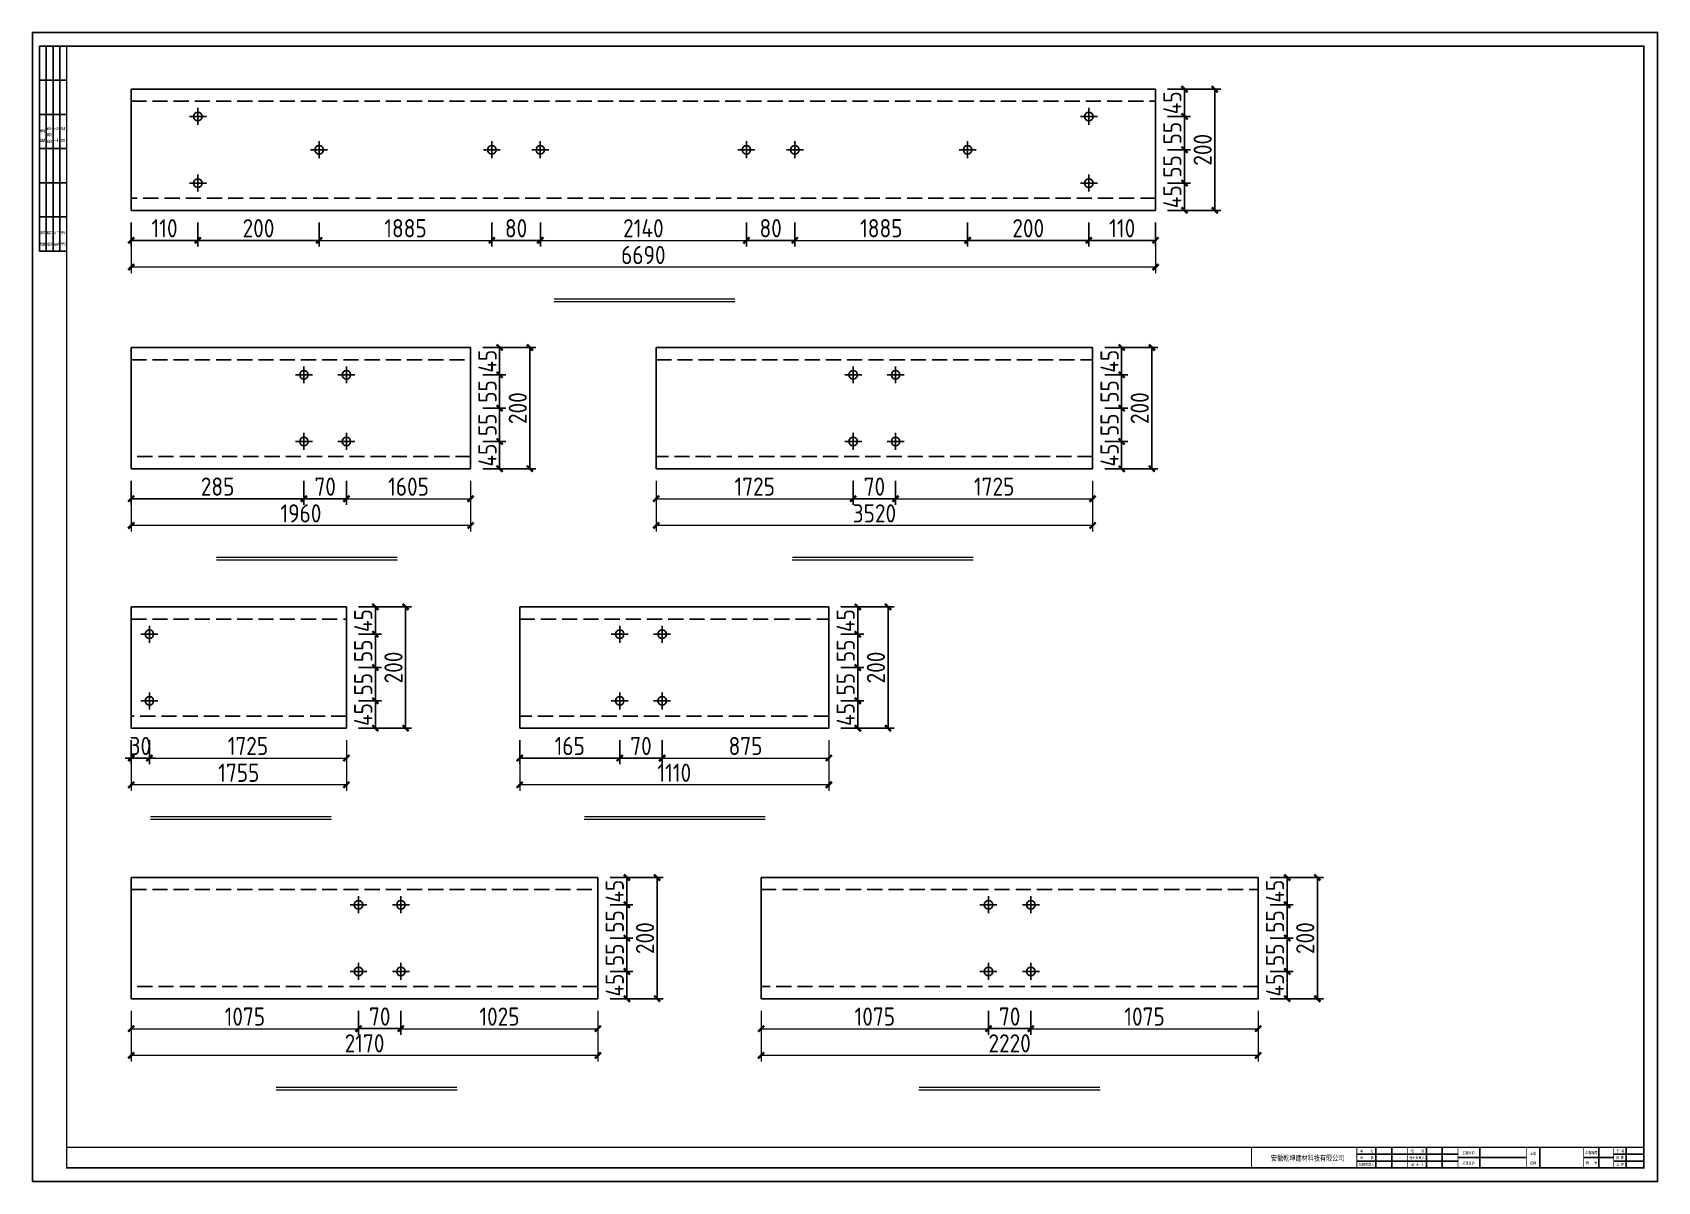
# Model space of a CAD drawing. Extents: x -196983 to 471790, y -783661 to 190401.
# Drawn here: x -40893 to -14082, y -168861 to -149897 of the extents above; entities that cross this region are included whole.
import ezdxf

# ---------------------------------------------------------------- set-up
doc = ezdxf.new("R2010")
doc.units = 0
doc.header["$LTSCALE"] = 1000
doc.header["$MEASUREMENT"] = 0
doc.linetypes.add('DASH', pattern=[0.35, 0.25, -0.1])
doc.layers.add('_TCH_MASK', color=7, linetype='Continuous')
doc.layers.add('PUB_TITLE', color=4, linetype='Continuous')
doc.styles.get("Standard").update_dxf_attribs({"font": 'gbenor.shx', "bigfont": 'gbcbig.shx'})
doc.styles.add('图框', font='')
doc.styles.get('图框').set_extended_font_data('SimSun')
doc.dimstyles.get("Standard").update_dxf_attribs({"dimscale": 100, "dimtxt": 3.5, "dimasz": 1, "dimexe": 2.5, "dimexo": 3, "dimgap": 1.5, "dimtad": 1, "dimdec": 0, "dimzin": 0, "dimdsep": 46, "dimtxsty": 'Standard', "dimblk": 'ARCHTICK', "dimcen": 0.09, "dimadec": 0, "dimazin": 0, "dimtfac": 1, "dimtdec": 0, "dimtix": 1, "dimtmove": 2, "dimatfit": 3, "dimfxl": 1, "dimtolj": 1, "dimtzin": 0, "dimarcsym": 0})

msp = doc.modelspace()

# ---------------------------------------------------------------- texts
at = {"layer": '_TCH_MASK', "lineweight": 15, "char_height": 300, "attachment_point": 5}
for s, insert in [('\\A1;1885', (-34739.2, -153127.8)), ('\\A1;2140', (-30814.2, -153127.8)), ('\\A1;1885', (-26889.2, -153127.8)), ('\\A1;6690', (-30814.2, -153569.7)), ('\\A1;1605', (-34689.2, -157391.9)), ('\\A1;1725', (-28977.1, -157391.9)), ('\\A1;1725', (-25027.1, -157391.9)), ('\\A1;1960', (-36464.2, -157833.7)), ('\\A1;3520', (-27002.1, -157833.7)), ('\\A1;1725', (-37339.2, -161672.6)), ('\\A1;875', (-29129.3, -161672.6)), ('\\A1;1755', (-37489.2, -162114.5)), ('\\A1;1110', (-30304.3, -162114.5)), ('\\A1;1075', (-37389.2, -166138.5)), ('\\A1;1025', (-33189.2, -166138.5)), ('\\A1;1075', (-26996, -166138.5)), ('\\A1;1075', (-22546, -166138.5)), ('\\A1;2170', (-35414.2, -166580.3)), ('\\A1;2220', (-24771, -166580.3))]:
    msp.add_mtext(s, dxfattribs=dict(at, insert=insert))

# ---------------------------------------------------------------- blocks, each defined once
blk = doc.blocks.new('_ArchTick')
at = {"color": 0, "linetype": 'ByBlock', "const_width": 0.4}
blk.add_lwpolyline([(-0.5, -0.5), (0.5, 0.5)], dxfattribs=at)
blk = doc.blocks.new('*D742')
at = {"layer": '_TCH_MASK', "color": 0, "lineweight": -2}
for p, q in [((-39264, -153033), (-39264, -153428)), ((-38164, -153033), (-38164, -153428)), ((-39264, -153328), (-38164, -153328))]:
    blk.add_line(p, q, dxfattribs=at)
at = {"layer": 'Defpoints', "color": 0}
for p in [(-39264, -152833), (-38164, -152833), (-38164, -153328)]:
    blk.add_point(p, dxfattribs=at)
at = {"layer": '_TCH_MASK', "color": 0, "lineweight": -2, "xscale": 100, "yscale": 100, "zscale": 100, "rotation": 180}
blk.add_blockref('_ArchTick', (-39264, -153328), dxfattribs=at)
at = {"layer": '_TCH_MASK', "color": 0, "lineweight": -2, "xscale": 100, "yscale": 100, "zscale": 100}
blk.add_blockref('_ArchTick', (-38164, -153328), dxfattribs=at)
at = {"layer": '_TCH_MASK', "color": 0, "lineweight": 15, "insert": (-38714, -153128), "char_height": 300, "attachment_point": 5}
blk.add_mtext('\\A1;110', dxfattribs=at)
blk = doc.blocks.new('*D620')
at = {"layer": '_TCH_MASK', "color": 0, "lineweight": -2}
for p, q in [((-38164, -153033), (-38164, -153428)), ((-36164, -153033), (-36164, -153428)), ((-38164, -153328), (-36164, -153328))]:
    blk.add_line(p, q, dxfattribs=at)
at = {"layer": 'Defpoints', "color": 0}
for p in [(-38164, -152833), (-36164, -152833), (-36164, -153328)]:
    blk.add_point(p, dxfattribs=at)
at = {"layer": '_TCH_MASK', "color": 0, "lineweight": -2, "xscale": 100, "yscale": 100, "zscale": 100, "rotation": 180}
blk.add_blockref('_ArchTick', (-38164, -153328), dxfattribs=at)
at = {"layer": '_TCH_MASK', "color": 0, "lineweight": -2, "xscale": 100, "yscale": 100, "zscale": 100}
blk.add_blockref('_ArchTick', (-36164, -153328), dxfattribs=at)
at = {"layer": '_TCH_MASK', "color": 0, "lineweight": 15, "insert": (-37164, -153128), "char_height": 300, "attachment_point": 5}
blk.add_mtext('\\A1;200', dxfattribs=at)
blk = doc.blocks.new('*D743')
at = {"layer": '_TCH_MASK', "color": 0, "lineweight": -2}
for p, q in [((-33314, -153033), (-33314, -153428)), ((-32514, -153033), (-32514, -153428)), ((-33314, -153328), (-32514, -153328))]:
    blk.add_line(p, q, dxfattribs=at)
at = {"layer": 'Defpoints', "color": 0}
for p in [(-33314, -152833), (-32514, -152833), (-32514, -153328)]:
    blk.add_point(p, dxfattribs=at)
at = {"layer": '_TCH_MASK', "color": 0, "lineweight": -2, "xscale": 100, "yscale": 100, "zscale": 100, "rotation": 180}
blk.add_blockref('_ArchTick', (-33314, -153328), dxfattribs=at)
at = {"layer": '_TCH_MASK', "color": 0, "lineweight": -2, "xscale": 100, "yscale": 100, "zscale": 100}
blk.add_blockref('_ArchTick', (-32514, -153328), dxfattribs=at)
at = {"layer": '_TCH_MASK', "color": 0, "lineweight": 15, "insert": (-32914, -153128), "char_height": 300, "attachment_point": 5}
blk.add_mtext('\\A1;80', dxfattribs=at)
blk = doc.blocks.new('*D744')
at = {"layer": '_TCH_MASK', "color": 0, "lineweight": -2}
for p, q in [((-29114, -153033), (-29114, -153428)), ((-28314, -153033), (-28314, -153428)), ((-29114, -153328), (-28314, -153328))]:
    blk.add_line(p, q, dxfattribs=at)
at = {"layer": 'Defpoints', "color": 0}
for p in [(-29114, -152833), (-28314, -152833), (-28314, -153328)]:
    blk.add_point(p, dxfattribs=at)
at = {"layer": '_TCH_MASK', "color": 0, "lineweight": -2, "xscale": 100, "yscale": 100, "zscale": 100, "rotation": 180}
blk.add_blockref('_ArchTick', (-29114, -153328), dxfattribs=at)
at = {"layer": '_TCH_MASK', "color": 0, "lineweight": -2, "xscale": 100, "yscale": 100, "zscale": 100}
blk.add_blockref('_ArchTick', (-28314, -153328), dxfattribs=at)
at = {"layer": '_TCH_MASK', "color": 0, "lineweight": 15, "insert": (-28714, -153128), "char_height": 300, "attachment_point": 5}
blk.add_mtext('\\A1;80', dxfattribs=at)
blk = doc.blocks.new('*D745')
at = {"layer": '_TCH_MASK', "color": 0, "lineweight": -2}
for p, q in [((-25464, -153033), (-25464, -153428)), ((-23464, -153033), (-23464, -153428)), ((-25464, -153328), (-23464, -153328))]:
    blk.add_line(p, q, dxfattribs=at)
at = {"layer": 'Defpoints', "color": 0}
for p in [(-25464, -152833), (-23464, -152833), (-23464, -153328)]:
    blk.add_point(p, dxfattribs=at)
at = {"layer": '_TCH_MASK', "color": 0, "lineweight": -2, "xscale": 100, "yscale": 100, "zscale": 100, "rotation": 180}
blk.add_blockref('_ArchTick', (-25464, -153328), dxfattribs=at)
at = {"layer": '_TCH_MASK', "color": 0, "lineweight": -2, "xscale": 100, "yscale": 100, "zscale": 100}
blk.add_blockref('_ArchTick', (-23464, -153328), dxfattribs=at)
at = {"layer": '_TCH_MASK', "color": 0, "lineweight": 15, "insert": (-24464, -153128), "char_height": 300, "attachment_point": 5}
blk.add_mtext('\\A1;200', dxfattribs=at)
blk = doc.blocks.new('*D746')
at = {"layer": '_TCH_MASK', "color": 0, "lineweight": -2}
for p, q in [((-23464, -153033), (-23464, -153428)), ((-22364, -153033), (-22364, -153428)), ((-23464, -153328), (-22364, -153328))]:
    blk.add_line(p, q, dxfattribs=at)
at = {"layer": 'Defpoints', "color": 0}
for p in [(-23464, -152833), (-22364, -152833), (-22364, -153328)]:
    blk.add_point(p, dxfattribs=at)
at = {"layer": '_TCH_MASK', "color": 0, "lineweight": -2, "xscale": 100, "yscale": 100, "zscale": 100, "rotation": 180}
blk.add_blockref('_ArchTick', (-23464, -153328), dxfattribs=at)
at = {"layer": '_TCH_MASK', "color": 0, "lineweight": -2, "xscale": 100, "yscale": 100, "zscale": 100}
blk.add_blockref('_ArchTick', (-22364, -153328), dxfattribs=at)
at = {"layer": '_TCH_MASK', "color": 0, "lineweight": 15, "insert": (-22914, -153128), "char_height": 300, "attachment_point": 5}
blk.add_mtext('\\A1;110', dxfattribs=at)
blk = doc.blocks.new('*D621')
at = {"layer": '_TCH_MASK', "color": 0, "lineweight": -2}
for p, q in [((-22164, -152383), (-21786, -152383)), ((-21886, -152833), (-21886, -152383)), ((-22164, -152833), (-21786, -152833))]:
    blk.add_line(p, q, dxfattribs=at)
at = {"layer": 'Defpoints', "color": 0}
for p in [(-22364, -152383), (-21886, -152383), (-22364, -152833)]:
    blk.add_point(p, dxfattribs=at)
at = {"layer": '_TCH_MASK', "color": 0, "lineweight": -2, "xscale": 100, "yscale": 100, "zscale": 100}
for p, rotation in [((-21886, -152383), 90), ((-21886, -152833), 270)]:
    blk.add_blockref('_ArchTick', p, dxfattribs=dict(at, rotation=rotation))
at = {"layer": '_TCH_MASK', "color": 0, "lineweight": 15, "insert": (-22086, -152608), "char_height": 300, "attachment_point": 5, "rotation": 90}
blk.add_mtext('\\A1;45', dxfattribs=at)
blk = doc.blocks.new('*D747')
at = {"layer": '_TCH_MASK', "color": 0, "lineweight": -2}
for p, q in [((-22164, -151833), (-21786, -151833)), ((-21886, -152383), (-21886, -151833)), ((-22164, -152383), (-21786, -152383))]:
    blk.add_line(p, q, dxfattribs=at)
at = {"layer": 'Defpoints', "color": 0}
for p in [(-22364, -151833), (-21886, -151833), (-22364, -152383)]:
    blk.add_point(p, dxfattribs=at)
at = {"layer": '_TCH_MASK', "color": 0, "lineweight": -2, "xscale": 100, "yscale": 100, "zscale": 100}
for p, rotation in [((-21886, -151833), 90), ((-21886, -152383), 270)]:
    blk.add_blockref('_ArchTick', p, dxfattribs=dict(at, rotation=rotation))
at = {"layer": '_TCH_MASK', "color": 0, "lineweight": 15, "insert": (-22086, -152108), "char_height": 300, "attachment_point": 5, "rotation": 90}
blk.add_mtext('\\A1;55', dxfattribs=at)
blk = doc.blocks.new('*D622')
at = {"layer": '_TCH_MASK', "color": 0, "lineweight": -2}
for p, q in [((-22164, -150833), (-21786, -150833)), ((-21886, -150833), (-21886, -151283)), ((-22164, -151283), (-21786, -151283))]:
    blk.add_line(p, q, dxfattribs=at)
at = {"layer": 'Defpoints', "color": 0}
for p in [(-22364, -150833), (-22364, -151283), (-21886, -151283)]:
    blk.add_point(p, dxfattribs=at)
at = {"layer": '_TCH_MASK', "color": 0, "lineweight": -2, "xscale": 100, "yscale": 100, "zscale": 100}
for p, rotation in [((-21886, -150833), 90), ((-21886, -151283), 270)]:
    blk.add_blockref('_ArchTick', p, dxfattribs=dict(at, rotation=rotation))
at = {"layer": '_TCH_MASK', "color": 0, "lineweight": 15, "insert": (-22086, -151058), "char_height": 300, "attachment_point": 5, "rotation": 90}
blk.add_mtext('\\A1;45', dxfattribs=at)
blk = doc.blocks.new('*D623')
at = {"layer": '_TCH_MASK', "color": 0, "lineweight": -2}
for p, q in [((-22164, -151283), (-21786, -151283)), ((-21886, -151283), (-21886, -151833)), ((-22164, -151833), (-21786, -151833))]:
    blk.add_line(p, q, dxfattribs=at)
at = {"layer": 'Defpoints', "color": 0}
for p in [(-22364, -151283), (-22364, -151833), (-21886, -151833)]:
    blk.add_point(p, dxfattribs=at)
at = {"layer": '_TCH_MASK', "color": 0, "lineweight": -2, "xscale": 100, "yscale": 100, "zscale": 100}
for p, rotation in [((-21886, -151283), 90), ((-21886, -151833), 270)]:
    blk.add_blockref('_ArchTick', p, dxfattribs=dict(at, rotation=rotation))
at = {"layer": '_TCH_MASK', "color": 0, "lineweight": 15, "insert": (-22086, -151558), "char_height": 300, "attachment_point": 5, "rotation": 90}
blk.add_mtext('\\A1;55', dxfattribs=at)
blk = doc.blocks.new('*D748')
at = {"layer": '_TCH_MASK', "color": 0, "lineweight": -2}
for p, q in [((-22164, -150833), (-21287, -150833)), ((-21387, -150833), (-21387, -152833)), ((-22164, -152833), (-21287, -152833))]:
    blk.add_line(p, q, dxfattribs=at)
at = {"layer": 'Defpoints', "color": 0}
for p in [(-22364, -150833), (-22364, -152833), (-21387, -152833)]:
    blk.add_point(p, dxfattribs=at)
at = {"layer": '_TCH_MASK', "color": 0, "lineweight": -2, "xscale": 100, "yscale": 100, "zscale": 100}
for p, rotation in [((-21387, -150833), 90), ((-21387, -152833), 270)]:
    blk.add_blockref('_ArchTick', p, dxfattribs=dict(at, rotation=rotation))
at = {"layer": '_TCH_MASK', "color": 0, "lineweight": 15, "insert": (-21587, -151833), "char_height": 300, "attachment_point": 5, "rotation": 90}
blk.add_mtext('\\A1;200', dxfattribs=at)
blk = doc.blocks.new('*D755')
at = {"layer": '_TCH_MASK', "color": 0, "lineweight": -2}
for p, q in [((-39264, -157297), (-39264, -157692)), ((-36414, -157297), (-36414, -157692)), ((-39264, -157592), (-36414, -157592))]:
    blk.add_line(p, q, dxfattribs=at)
at = {"layer": 'Defpoints', "color": 0}
for p in [(-39264, -157097), (-36414, -157097), (-36414, -157592)]:
    blk.add_point(p, dxfattribs=at)
at = {"layer": '_TCH_MASK', "color": 0, "lineweight": -2, "xscale": 100, "yscale": 100, "zscale": 100, "rotation": 180}
blk.add_blockref('_ArchTick', (-39264, -157592), dxfattribs=at)
at = {"layer": '_TCH_MASK', "color": 0, "lineweight": -2, "xscale": 100, "yscale": 100, "zscale": 100}
blk.add_blockref('_ArchTick', (-36414, -157592), dxfattribs=at)
at = {"layer": '_TCH_MASK', "color": 0, "lineweight": 15, "insert": (-37839, -157392), "char_height": 300, "attachment_point": 5}
blk.add_mtext('\\A1;285', dxfattribs=at)
blk = doc.blocks.new('*D756')
at = {"layer": '_TCH_MASK', "color": 0, "lineweight": -2}
for p, q in [((-36414, -157297), (-36414, -157692)), ((-35714, -157297), (-35714, -157692)), ((-36414, -157592), (-35714, -157592))]:
    blk.add_line(p, q, dxfattribs=at)
at = {"layer": 'Defpoints', "color": 0}
for p in [(-36414, -157097), (-35714, -157097), (-35714, -157592)]:
    blk.add_point(p, dxfattribs=at)
at = {"layer": '_TCH_MASK', "color": 0, "lineweight": -2, "xscale": 100, "yscale": 100, "zscale": 100, "rotation": 180}
blk.add_blockref('_ArchTick', (-36414, -157592), dxfattribs=at)
at = {"layer": '_TCH_MASK', "color": 0, "lineweight": -2, "xscale": 100, "yscale": 100, "zscale": 100}
blk.add_blockref('_ArchTick', (-35714, -157592), dxfattribs=at)
at = {"layer": '_TCH_MASK', "color": 0, "lineweight": 15, "insert": (-36064, -157392), "char_height": 300, "attachment_point": 5}
blk.add_mtext('\\A1;70', dxfattribs=at)
blk = doc.blocks.new('*D630')
at = {"layer": '_TCH_MASK', "color": 0, "lineweight": -2}
for p, q in [((-33464, -156647), (-33086, -156647)), ((-33186, -157097), (-33186, -156647)), ((-33464, -157097), (-33086, -157097))]:
    blk.add_line(p, q, dxfattribs=at)
at = {"layer": 'Defpoints', "color": 0}
for p in [(-33664, -156647), (-33186, -156647), (-33664, -157097)]:
    blk.add_point(p, dxfattribs=at)
at = {"layer": '_TCH_MASK', "color": 0, "lineweight": -2, "xscale": 100, "yscale": 100, "zscale": 100}
for p, rotation in [((-33186, -156647), 90), ((-33186, -157097), 270)]:
    blk.add_blockref('_ArchTick', p, dxfattribs=dict(at, rotation=rotation))
at = {"layer": '_TCH_MASK', "color": 0, "lineweight": 15, "insert": (-33386, -156872), "char_height": 300, "attachment_point": 5, "rotation": 90}
blk.add_mtext('\\A1;45', dxfattribs=at)
blk = doc.blocks.new('*D757')
at = {"layer": '_TCH_MASK', "color": 0, "lineweight": -2}
for p, q in [((-33464, -156097), (-33086, -156097)), ((-33186, -156647), (-33186, -156097)), ((-33464, -156647), (-33086, -156647))]:
    blk.add_line(p, q, dxfattribs=at)
at = {"layer": 'Defpoints', "color": 0}
for p in [(-33664, -156097), (-33186, -156097), (-33664, -156647)]:
    blk.add_point(p, dxfattribs=at)
at = {"layer": '_TCH_MASK', "color": 0, "lineweight": -2, "xscale": 100, "yscale": 100, "zscale": 100}
for p, rotation in [((-33186, -156097), 90), ((-33186, -156647), 270)]:
    blk.add_blockref('_ArchTick', p, dxfattribs=dict(at, rotation=rotation))
at = {"layer": '_TCH_MASK', "color": 0, "lineweight": 15, "insert": (-33386, -156372), "char_height": 300, "attachment_point": 5, "rotation": 90}
blk.add_mtext('\\A1;55', dxfattribs=at)
blk = doc.blocks.new('*D631')
at = {"layer": '_TCH_MASK', "color": 0, "lineweight": -2}
for p, q in [((-33464, -155097), (-33086, -155097)), ((-33186, -155097), (-33186, -155547)), ((-33464, -155547), (-33086, -155547))]:
    blk.add_line(p, q, dxfattribs=at)
at = {"layer": 'Defpoints', "color": 0}
for p in [(-33664, -155097), (-33664, -155547), (-33186, -155547)]:
    blk.add_point(p, dxfattribs=at)
at = {"layer": '_TCH_MASK', "color": 0, "lineweight": -2, "xscale": 100, "yscale": 100, "zscale": 100}
for p, rotation in [((-33186, -155097), 90), ((-33186, -155547), 270)]:
    blk.add_blockref('_ArchTick', p, dxfattribs=dict(at, rotation=rotation))
at = {"layer": '_TCH_MASK', "color": 0, "lineweight": 15, "insert": (-33386, -155322), "char_height": 300, "attachment_point": 5, "rotation": 90}
blk.add_mtext('\\A1;45', dxfattribs=at)
blk = doc.blocks.new('*D632')
at = {"layer": '_TCH_MASK', "color": 0, "lineweight": -2}
for p, q in [((-33464, -155547), (-33086, -155547)), ((-33186, -155547), (-33186, -156097)), ((-33464, -156097), (-33086, -156097))]:
    blk.add_line(p, q, dxfattribs=at)
at = {"layer": 'Defpoints', "color": 0}
for p in [(-33664, -155547), (-33664, -156097), (-33186, -156097)]:
    blk.add_point(p, dxfattribs=at)
at = {"layer": '_TCH_MASK', "color": 0, "lineweight": -2, "xscale": 100, "yscale": 100, "zscale": 100}
for p, rotation in [((-33186, -155547), 90), ((-33186, -156097), 270)]:
    blk.add_blockref('_ArchTick', p, dxfattribs=dict(at, rotation=rotation))
at = {"layer": '_TCH_MASK', "color": 0, "lineweight": 15, "insert": (-33386, -155822), "char_height": 300, "attachment_point": 5, "rotation": 90}
blk.add_mtext('\\A1;55', dxfattribs=at)
blk = doc.blocks.new('*D758')
at = {"layer": '_TCH_MASK', "color": 0, "lineweight": -2}
for p, q in [((-33464, -155097), (-32587, -155097)), ((-32687, -155097), (-32687, -157097)), ((-33464, -157097), (-32587, -157097))]:
    blk.add_line(p, q, dxfattribs=at)
at = {"layer": 'Defpoints', "color": 0}
for p in [(-33664, -155097), (-33664, -157097), (-32687, -157097)]:
    blk.add_point(p, dxfattribs=at)
at = {"layer": '_TCH_MASK', "color": 0, "lineweight": -2, "xscale": 100, "yscale": 100, "zscale": 100}
for p, rotation in [((-32687, -155097), 90), ((-32687, -157097), 270)]:
    blk.add_blockref('_ArchTick', p, dxfattribs=dict(at, rotation=rotation))
at = {"layer": '_TCH_MASK', "color": 0, "lineweight": 15, "insert": (-32887, -156097), "char_height": 300, "attachment_point": 5, "rotation": 90}
blk.add_mtext('\\A1;200', dxfattribs=at)
blk = doc.blocks.new('*D752')
at = {"layer": '_TCH_MASK', "color": 0, "lineweight": -2}
for p, q in [((-27352, -157297), (-27352, -157692)), ((-26652, -157297), (-26652, -157692)), ((-27352, -157592), (-26652, -157592))]:
    blk.add_line(p, q, dxfattribs=at)
at = {"layer": 'Defpoints', "color": 0}
for p in [(-27352, -157097), (-26652, -157097), (-26652, -157592)]:
    blk.add_point(p, dxfattribs=at)
at = {"layer": '_TCH_MASK', "color": 0, "lineweight": -2, "xscale": 100, "yscale": 100, "zscale": 100, "rotation": 180}
blk.add_blockref('_ArchTick', (-27352, -157592), dxfattribs=at)
at = {"layer": '_TCH_MASK', "color": 0, "lineweight": -2, "xscale": 100, "yscale": 100, "zscale": 100}
blk.add_blockref('_ArchTick', (-26652, -157592), dxfattribs=at)
at = {"layer": '_TCH_MASK', "color": 0, "lineweight": 15, "insert": (-27002, -157392), "char_height": 300, "attachment_point": 5}
blk.add_mtext('\\A1;70', dxfattribs=at)
blk = doc.blocks.new('*D627')
at = {"layer": '_TCH_MASK', "color": 0, "lineweight": -2}
for p, q in [((-23202, -156647), (-22823, -156647)), ((-22923, -157097), (-22923, -156647)), ((-23202, -157097), (-22823, -157097))]:
    blk.add_line(p, q, dxfattribs=at)
at = {"layer": 'Defpoints', "color": 0}
for p in [(-23402, -156647), (-22923, -156647), (-23402, -157097)]:
    blk.add_point(p, dxfattribs=at)
at = {"layer": '_TCH_MASK', "color": 0, "lineweight": -2, "xscale": 100, "yscale": 100, "zscale": 100}
for p, rotation in [((-22923, -156647), 90), ((-22923, -157097), 270)]:
    blk.add_blockref('_ArchTick', p, dxfattribs=dict(at, rotation=rotation))
at = {"layer": '_TCH_MASK', "color": 0, "lineweight": 15, "insert": (-23123, -156872), "char_height": 300, "attachment_point": 5, "rotation": 90}
blk.add_mtext('\\A1;45', dxfattribs=at)
blk = doc.blocks.new('*D753')
at = {"layer": '_TCH_MASK', "color": 0, "lineweight": -2}
for p, q in [((-23202, -156097), (-22823, -156097)), ((-22923, -156647), (-22923, -156097)), ((-23202, -156647), (-22823, -156647))]:
    blk.add_line(p, q, dxfattribs=at)
at = {"layer": 'Defpoints', "color": 0}
for p in [(-23402, -156097), (-22923, -156097), (-23402, -156647)]:
    blk.add_point(p, dxfattribs=at)
at = {"layer": '_TCH_MASK', "color": 0, "lineweight": -2, "xscale": 100, "yscale": 100, "zscale": 100}
for p, rotation in [((-22923, -156097), 90), ((-22923, -156647), 270)]:
    blk.add_blockref('_ArchTick', p, dxfattribs=dict(at, rotation=rotation))
at = {"layer": '_TCH_MASK', "color": 0, "lineweight": 15, "insert": (-23123, -156372), "char_height": 300, "attachment_point": 5, "rotation": 90}
blk.add_mtext('\\A1;55', dxfattribs=at)
blk = doc.blocks.new('*D628')
at = {"layer": '_TCH_MASK', "color": 0, "lineweight": -2}
for p, q in [((-23202, -155097), (-22823, -155097)), ((-22923, -155097), (-22923, -155547)), ((-23202, -155547), (-22823, -155547))]:
    blk.add_line(p, q, dxfattribs=at)
at = {"layer": 'Defpoints', "color": 0}
for p in [(-23402, -155097), (-23402, -155547), (-22923, -155547)]:
    blk.add_point(p, dxfattribs=at)
at = {"layer": '_TCH_MASK', "color": 0, "lineweight": -2, "xscale": 100, "yscale": 100, "zscale": 100}
for p, rotation in [((-22923, -155097), 90), ((-22923, -155547), 270)]:
    blk.add_blockref('_ArchTick', p, dxfattribs=dict(at, rotation=rotation))
at = {"layer": '_TCH_MASK', "color": 0, "lineweight": 15, "insert": (-23123, -155322), "char_height": 300, "attachment_point": 5, "rotation": 90}
blk.add_mtext('\\A1;45', dxfattribs=at)
blk = doc.blocks.new('*D629')
at = {"layer": '_TCH_MASK', "color": 0, "lineweight": -2}
for p, q in [((-23202, -155547), (-22823, -155547)), ((-22923, -155547), (-22923, -156097)), ((-23202, -156097), (-22823, -156097))]:
    blk.add_line(p, q, dxfattribs=at)
at = {"layer": 'Defpoints', "color": 0}
for p in [(-23402, -155547), (-23402, -156097), (-22923, -156097)]:
    blk.add_point(p, dxfattribs=at)
at = {"layer": '_TCH_MASK', "color": 0, "lineweight": -2, "xscale": 100, "yscale": 100, "zscale": 100}
for p, rotation in [((-22923, -155547), 90), ((-22923, -156097), 270)]:
    blk.add_blockref('_ArchTick', p, dxfattribs=dict(at, rotation=rotation))
at = {"layer": '_TCH_MASK', "color": 0, "lineweight": 15, "insert": (-23123, -155822), "char_height": 300, "attachment_point": 5, "rotation": 90}
blk.add_mtext('\\A1;55', dxfattribs=at)
blk = doc.blocks.new('*D754')
at = {"layer": '_TCH_MASK', "color": 0, "lineweight": -2}
for p, q in [((-23202, -155097), (-22325, -155097)), ((-22425, -155097), (-22425, -157097)), ((-23202, -157097), (-22325, -157097))]:
    blk.add_line(p, q, dxfattribs=at)
at = {"layer": 'Defpoints', "color": 0}
for p in [(-23402, -155097), (-23402, -157097), (-22425, -157097)]:
    blk.add_point(p, dxfattribs=at)
at = {"layer": '_TCH_MASK', "color": 0, "lineweight": -2, "xscale": 100, "yscale": 100, "zscale": 100}
for p, rotation in [((-22425, -155097), 90), ((-22425, -157097), 270)]:
    blk.add_blockref('_ArchTick', p, dxfattribs=dict(at, rotation=rotation))
at = {"layer": '_TCH_MASK', "color": 0, "lineweight": 15, "insert": (-22625, -156097), "char_height": 300, "attachment_point": 5, "rotation": 90}
blk.add_mtext('\\A1;200', dxfattribs=at)
blk = doc.blocks.new('*D749')
at = {"layer": '_TCH_MASK', "color": 0, "lineweight": -2}
for p, q in [((-39264, -161578), (-39264, -161973)), ((-38964, -161578), (-38964, -161973)), ((-39264, -161873), (-39364, -161873)), ((-39264, -161873), (-38964, -161873)), ((-38964, -161873), (-38864, -161873))]:
    blk.add_line(p, q, dxfattribs=at)
at = {"layer": 'Defpoints', "color": 0}
for p in [(-39264, -161378), (-38964, -161378), (-38964, -161873)]:
    blk.add_point(p, dxfattribs=at)
at = {"layer": '_TCH_MASK', "color": 0, "lineweight": -2, "xscale": 100, "yscale": 100, "zscale": 100}
blk.add_blockref('_ArchTick', (-39264, -161873), dxfattribs=at)
at = {"layer": '_TCH_MASK', "color": 0, "lineweight": -2, "xscale": 100, "yscale": 100, "zscale": 100, "rotation": 180}
blk.add_blockref('_ArchTick', (-38964, -161873), dxfattribs=at)
at = {"layer": '_TCH_MASK', "color": 0, "lineweight": 15, "insert": (-39114, -161673), "char_height": 300, "attachment_point": 5}
blk.add_mtext('\\A1;30', dxfattribs=at)
blk = doc.blocks.new('*D624')
at = {"layer": '_TCH_MASK', "color": 0, "lineweight": -2}
for p, q in [((-35514, -160928), (-35136, -160928)), ((-35236, -161378), (-35236, -160928)), ((-35514, -161378), (-35136, -161378))]:
    blk.add_line(p, q, dxfattribs=at)
at = {"layer": 'Defpoints', "color": 0}
for p in [(-35714, -160928), (-35236, -160928), (-35714, -161378)]:
    blk.add_point(p, dxfattribs=at)
at = {"layer": '_TCH_MASK', "color": 0, "lineweight": -2, "xscale": 100, "yscale": 100, "zscale": 100}
for p, rotation in [((-35236, -160928), 90), ((-35236, -161378), 270)]:
    blk.add_blockref('_ArchTick', p, dxfattribs=dict(at, rotation=rotation))
at = {"layer": '_TCH_MASK', "color": 0, "lineweight": 15, "insert": (-35436, -161153), "char_height": 300, "attachment_point": 5, "rotation": 90}
blk.add_mtext('\\A1;45', dxfattribs=at)
blk = doc.blocks.new('*D750')
at = {"layer": '_TCH_MASK', "color": 0, "lineweight": -2}
for p, q in [((-35514, -160378), (-35136, -160378)), ((-35236, -160928), (-35236, -160378)), ((-35514, -160928), (-35136, -160928))]:
    blk.add_line(p, q, dxfattribs=at)
at = {"layer": 'Defpoints', "color": 0}
for p in [(-35714, -160378), (-35236, -160378), (-35714, -160928)]:
    blk.add_point(p, dxfattribs=at)
at = {"layer": '_TCH_MASK', "color": 0, "lineweight": -2, "xscale": 100, "yscale": 100, "zscale": 100}
for p, rotation in [((-35236, -160378), 90), ((-35236, -160928), 270)]:
    blk.add_blockref('_ArchTick', p, dxfattribs=dict(at, rotation=rotation))
at = {"layer": '_TCH_MASK', "color": 0, "lineweight": 15, "insert": (-35436, -160653), "char_height": 300, "attachment_point": 5, "rotation": 90}
blk.add_mtext('\\A1;55', dxfattribs=at)
blk = doc.blocks.new('*D625')
at = {"layer": '_TCH_MASK', "color": 0, "lineweight": -2}
for p, q in [((-35514, -159378), (-35136, -159378)), ((-35236, -159378), (-35236, -159828)), ((-35514, -159828), (-35136, -159828))]:
    blk.add_line(p, q, dxfattribs=at)
at = {"layer": 'Defpoints', "color": 0}
for p in [(-35714, -159378), (-35714, -159828), (-35236, -159828)]:
    blk.add_point(p, dxfattribs=at)
at = {"layer": '_TCH_MASK', "color": 0, "lineweight": -2, "xscale": 100, "yscale": 100, "zscale": 100}
for p, rotation in [((-35236, -159378), 90), ((-35236, -159828), 270)]:
    blk.add_blockref('_ArchTick', p, dxfattribs=dict(at, rotation=rotation))
at = {"layer": '_TCH_MASK', "color": 0, "lineweight": 15, "insert": (-35436, -159603), "char_height": 300, "attachment_point": 5, "rotation": 90}
blk.add_mtext('\\A1;45', dxfattribs=at)
blk = doc.blocks.new('*D626')
at = {"layer": '_TCH_MASK', "color": 0, "lineweight": -2}
for p, q in [((-35514, -159828), (-35136, -159828)), ((-35236, -159828), (-35236, -160378)), ((-35514, -160378), (-35136, -160378))]:
    blk.add_line(p, q, dxfattribs=at)
at = {"layer": 'Defpoints', "color": 0}
for p in [(-35714, -159828), (-35714, -160378), (-35236, -160378)]:
    blk.add_point(p, dxfattribs=at)
at = {"layer": '_TCH_MASK', "color": 0, "lineweight": -2, "xscale": 100, "yscale": 100, "zscale": 100}
for p, rotation in [((-35236, -159828), 90), ((-35236, -160378), 270)]:
    blk.add_blockref('_ArchTick', p, dxfattribs=dict(at, rotation=rotation))
at = {"layer": '_TCH_MASK', "color": 0, "lineweight": 15, "insert": (-35436, -160103), "char_height": 300, "attachment_point": 5, "rotation": 90}
blk.add_mtext('\\A1;55', dxfattribs=at)
blk = doc.blocks.new('*D751')
at = {"layer": '_TCH_MASK', "color": 0, "lineweight": -2}
for p, q in [((-35514, -159378), (-34637, -159378)), ((-34737, -159378), (-34737, -161378)), ((-35514, -161378), (-34637, -161378))]:
    blk.add_line(p, q, dxfattribs=at)
at = {"layer": 'Defpoints', "color": 0}
for p in [(-35714, -159378), (-35714, -161378), (-34737, -161378)]:
    blk.add_point(p, dxfattribs=at)
at = {"layer": '_TCH_MASK', "color": 0, "lineweight": -2, "xscale": 100, "yscale": 100, "zscale": 100}
for p, rotation in [((-34737, -159378), 90), ((-34737, -161378), 270)]:
    blk.add_blockref('_ArchTick', p, dxfattribs=dict(at, rotation=rotation))
at = {"layer": '_TCH_MASK', "color": 0, "lineweight": 15, "insert": (-34937, -160378), "char_height": 300, "attachment_point": 5, "rotation": 90}
blk.add_mtext('\\A1;200', dxfattribs=at)
blk = doc.blocks.new('*D653')
at = {"layer": '_TCH_MASK', "color": 0, "lineweight": -2}
for p, q in [((-32854, -161578), (-32854, -161973)), ((-31204, -161578), (-31204, -161973)), ((-32854, -161873), (-31204, -161873))]:
    blk.add_line(p, q, dxfattribs=at)
at = {"layer": 'Defpoints', "color": 0}
for p in [(-32854, -161378), (-31204, -161378), (-31204, -161873)]:
    blk.add_point(p, dxfattribs=at)
at = {"layer": '_TCH_MASK', "color": 0, "lineweight": -2, "xscale": 100, "yscale": 100, "zscale": 100, "rotation": 180}
blk.add_blockref('_ArchTick', (-32854, -161873), dxfattribs=at)
at = {"layer": '_TCH_MASK', "color": 0, "lineweight": -2, "xscale": 100, "yscale": 100, "zscale": 100}
blk.add_blockref('_ArchTick', (-31204, -161873), dxfattribs=at)
at = {"layer": '_TCH_MASK', "color": 0, "lineweight": 15, "insert": (-32029, -161673), "char_height": 300, "attachment_point": 5}
blk.add_mtext('\\A1;165', dxfattribs=at)
blk = doc.blocks.new('*D554')
at = {"layer": '_TCH_MASK', "color": 0, "lineweight": -2}
for p, q in [((-27554, -160928), (-27176, -160928)), ((-27276, -161378), (-27276, -160928)), ((-27554, -161378), (-27176, -161378))]:
    blk.add_line(p, q, dxfattribs=at)
at = {"layer": 'Defpoints', "color": 0}
for p in [(-27754, -160928), (-27276, -160928), (-27754, -161378)]:
    blk.add_point(p, dxfattribs=at)
at = {"layer": '_TCH_MASK', "color": 0, "lineweight": -2, "xscale": 100, "yscale": 100, "zscale": 100}
for p, rotation in [((-27276, -160928), 90), ((-27276, -161378), 270)]:
    blk.add_blockref('_ArchTick', p, dxfattribs=dict(at, rotation=rotation))
at = {"layer": '_TCH_MASK', "color": 0, "lineweight": 15, "insert": (-27476, -161153), "char_height": 300, "attachment_point": 5, "rotation": 90}
blk.add_mtext('\\A1;45', dxfattribs=at)
blk = doc.blocks.new('*D654')
at = {"layer": '_TCH_MASK', "color": 0, "lineweight": -2}
for p, q in [((-27554, -160378), (-27176, -160378)), ((-27276, -160928), (-27276, -160378)), ((-27554, -160928), (-27176, -160928))]:
    blk.add_line(p, q, dxfattribs=at)
at = {"layer": 'Defpoints', "color": 0}
for p in [(-27754, -160378), (-27276, -160378), (-27754, -160928)]:
    blk.add_point(p, dxfattribs=at)
at = {"layer": '_TCH_MASK', "color": 0, "lineweight": -2, "xscale": 100, "yscale": 100, "zscale": 100}
for p, rotation in [((-27276, -160378), 90), ((-27276, -160928), 270)]:
    blk.add_blockref('_ArchTick', p, dxfattribs=dict(at, rotation=rotation))
at = {"layer": '_TCH_MASK', "color": 0, "lineweight": 15, "insert": (-27476, -160653), "char_height": 300, "attachment_point": 5, "rotation": 90}
blk.add_mtext('\\A1;55', dxfattribs=at)
blk = doc.blocks.new('*D555')
at = {"layer": '_TCH_MASK', "color": 0, "lineweight": -2}
for p, q in [((-27554, -159378), (-27176, -159378)), ((-27276, -159378), (-27276, -159828)), ((-27554, -159828), (-27176, -159828))]:
    blk.add_line(p, q, dxfattribs=at)
at = {"layer": 'Defpoints', "color": 0}
for p in [(-27754, -159378), (-27754, -159828), (-27276, -159828)]:
    blk.add_point(p, dxfattribs=at)
at = {"layer": '_TCH_MASK', "color": 0, "lineweight": -2, "xscale": 100, "yscale": 100, "zscale": 100}
for p, rotation in [((-27276, -159378), 90), ((-27276, -159828), 270)]:
    blk.add_blockref('_ArchTick', p, dxfattribs=dict(at, rotation=rotation))
at = {"layer": '_TCH_MASK', "color": 0, "lineweight": 15, "insert": (-27476, -159603), "char_height": 300, "attachment_point": 5, "rotation": 90}
blk.add_mtext('\\A1;45', dxfattribs=at)
blk = doc.blocks.new('*D556')
at = {"layer": '_TCH_MASK', "color": 0, "lineweight": -2}
for p, q in [((-27554, -159828), (-27176, -159828)), ((-27276, -159828), (-27276, -160378)), ((-27554, -160378), (-27176, -160378))]:
    blk.add_line(p, q, dxfattribs=at)
at = {"layer": 'Defpoints', "color": 0}
for p in [(-27754, -159828), (-27754, -160378), (-27276, -160378)]:
    blk.add_point(p, dxfattribs=at)
at = {"layer": '_TCH_MASK', "color": 0, "lineweight": -2, "xscale": 100, "yscale": 100, "zscale": 100}
for p, rotation in [((-27276, -159828), 90), ((-27276, -160378), 270)]:
    blk.add_blockref('_ArchTick', p, dxfattribs=dict(at, rotation=rotation))
at = {"layer": '_TCH_MASK', "color": 0, "lineweight": 15, "insert": (-27476, -160103), "char_height": 300, "attachment_point": 5, "rotation": 90}
blk.add_mtext('\\A1;55', dxfattribs=at)
blk = doc.blocks.new('*D655')
at = {"layer": '_TCH_MASK', "color": 0, "lineweight": -2}
for p, q in [((-27554, -159378), (-26678, -159378)), ((-26778, -159378), (-26778, -161378)), ((-27554, -161378), (-26678, -161378))]:
    blk.add_line(p, q, dxfattribs=at)
at = {"layer": 'Defpoints', "color": 0}
for p in [(-27754, -159378), (-27754, -161378), (-26778, -161378)]:
    blk.add_point(p, dxfattribs=at)
at = {"layer": '_TCH_MASK', "color": 0, "lineweight": -2, "xscale": 100, "yscale": 100, "zscale": 100}
for p, rotation in [((-26778, -159378), 90), ((-26778, -161378), 270)]:
    blk.add_blockref('_ArchTick', p, dxfattribs=dict(at, rotation=rotation))
at = {"layer": '_TCH_MASK', "color": 0, "lineweight": 15, "insert": (-26978, -160378), "char_height": 300, "attachment_point": 5, "rotation": 90}
blk.add_mtext('\\A1;200', dxfattribs=at)
blk = doc.blocks.new('*D557')
at = {"layer": '_TCH_MASK', "color": 0, "lineweight": -2}
for p, q in [((-31204, -161578), (-31204, -161973)), ((-30504, -161578), (-30504, -161973)), ((-31204, -161873), (-30504, -161873))]:
    blk.add_line(p, q, dxfattribs=at)
at = {"layer": 'Defpoints', "color": 0}
for p in [(-31204, -161378), (-30504, -161378), (-30504, -161873)]:
    blk.add_point(p, dxfattribs=at)
at = {"layer": '_TCH_MASK', "color": 0, "lineweight": -2, "xscale": 100, "yscale": 100, "zscale": 100, "rotation": 180}
blk.add_blockref('_ArchTick', (-31204, -161873), dxfattribs=at)
at = {"layer": '_TCH_MASK', "color": 0, "lineweight": -2, "xscale": 100, "yscale": 100, "zscale": 100}
blk.add_blockref('_ArchTick', (-30504, -161873), dxfattribs=at)
at = {"layer": '_TCH_MASK', "color": 0, "lineweight": 15, "insert": (-30854, -161673), "char_height": 300, "attachment_point": 5}
blk.add_mtext('\\A1;70', dxfattribs=at)
blk = doc.blocks.new('*D558')
at = {"layer": '_TCH_MASK', "color": 0, "lineweight": -2}
for p, q in [((-31364, -165394), (-30986, -165394)), ((-31086, -165844), (-31086, -165394)), ((-31364, -165844), (-30986, -165844))]:
    blk.add_line(p, q, dxfattribs=at)
at = {"layer": 'Defpoints', "color": 0}
for p in [(-31564, -165394), (-31086, -165394), (-31564, -165844)]:
    blk.add_point(p, dxfattribs=at)
at = {"layer": '_TCH_MASK', "color": 0, "lineweight": -2, "xscale": 100, "yscale": 100, "zscale": 100}
for p, rotation in [((-31086, -165394), 90), ((-31086, -165844), 270)]:
    blk.add_blockref('_ArchTick', p, dxfattribs=dict(at, rotation=rotation))
at = {"layer": '_TCH_MASK', "color": 0, "lineweight": 15, "insert": (-31286, -165619), "char_height": 300, "attachment_point": 5, "rotation": 90}
blk.add_mtext('\\A1;45', dxfattribs=at)
blk = doc.blocks.new('*D656')
at = {"layer": '_TCH_MASK', "color": 0, "lineweight": -2}
for p, q in [((-31364, -164844), (-30986, -164844)), ((-31086, -165394), (-31086, -164844)), ((-31364, -165394), (-30986, -165394))]:
    blk.add_line(p, q, dxfattribs=at)
at = {"layer": 'Defpoints', "color": 0}
for p in [(-31564, -164844), (-31086, -164844), (-31564, -165394)]:
    blk.add_point(p, dxfattribs=at)
at = {"layer": '_TCH_MASK', "color": 0, "lineweight": -2, "xscale": 100, "yscale": 100, "zscale": 100}
for p, rotation in [((-31086, -164844), 90), ((-31086, -165394), 270)]:
    blk.add_blockref('_ArchTick', p, dxfattribs=dict(at, rotation=rotation))
at = {"layer": '_TCH_MASK', "color": 0, "lineweight": 15, "insert": (-31286, -165119), "char_height": 300, "attachment_point": 5, "rotation": 90}
blk.add_mtext('\\A1;55', dxfattribs=at)
blk = doc.blocks.new('*D559')
at = {"layer": '_TCH_MASK', "color": 0, "lineweight": -2}
for p, q in [((-31364, -163844), (-30986, -163844)), ((-31086, -163844), (-31086, -164294)), ((-31364, -164294), (-30986, -164294))]:
    blk.add_line(p, q, dxfattribs=at)
at = {"layer": 'Defpoints', "color": 0}
for p in [(-31564, -163844), (-31564, -164294), (-31086, -164294)]:
    blk.add_point(p, dxfattribs=at)
at = {"layer": '_TCH_MASK', "color": 0, "lineweight": -2, "xscale": 100, "yscale": 100, "zscale": 100}
for p, rotation in [((-31086, -163844), 90), ((-31086, -164294), 270)]:
    blk.add_blockref('_ArchTick', p, dxfattribs=dict(at, rotation=rotation))
at = {"layer": '_TCH_MASK', "color": 0, "lineweight": 15, "insert": (-31286, -164069), "char_height": 300, "attachment_point": 5, "rotation": 90}
blk.add_mtext('\\A1;45', dxfattribs=at)
blk = doc.blocks.new('*D560')
at = {"layer": '_TCH_MASK', "color": 0, "lineweight": -2}
for p, q in [((-31364, -164294), (-30986, -164294)), ((-31086, -164294), (-31086, -164844)), ((-31364, -164844), (-30986, -164844))]:
    blk.add_line(p, q, dxfattribs=at)
at = {"layer": 'Defpoints', "color": 0}
for p in [(-31564, -164294), (-31564, -164844), (-31086, -164844)]:
    blk.add_point(p, dxfattribs=at)
at = {"layer": '_TCH_MASK', "color": 0, "lineweight": -2, "xscale": 100, "yscale": 100, "zscale": 100}
for p, rotation in [((-31086, -164294), 90), ((-31086, -164844), 270)]:
    blk.add_blockref('_ArchTick', p, dxfattribs=dict(at, rotation=rotation))
at = {"layer": '_TCH_MASK', "color": 0, "lineweight": 15, "insert": (-31286, -164569), "char_height": 300, "attachment_point": 5, "rotation": 90}
blk.add_mtext('\\A1;55', dxfattribs=at)
blk = doc.blocks.new('*D657')
at = {"layer": '_TCH_MASK', "color": 0, "lineweight": -2}
for p, q in [((-31364, -163844), (-30487, -163844)), ((-30587, -163844), (-30587, -165844)), ((-31364, -165844), (-30487, -165844))]:
    blk.add_line(p, q, dxfattribs=at)
at = {"layer": 'Defpoints', "color": 0}
for p in [(-31564, -163844), (-31564, -165844), (-30587, -165844)]:
    blk.add_point(p, dxfattribs=at)
at = {"layer": '_TCH_MASK', "color": 0, "lineweight": -2, "xscale": 100, "yscale": 100, "zscale": 100}
for p, rotation in [((-30587, -163844), 90), ((-30587, -165844), 270)]:
    blk.add_blockref('_ArchTick', p, dxfattribs=dict(at, rotation=rotation))
at = {"layer": '_TCH_MASK', "color": 0, "lineweight": 15, "insert": (-30787, -164844), "char_height": 300, "attachment_point": 5, "rotation": 90}
blk.add_mtext('\\A1;200', dxfattribs=at)
blk = doc.blocks.new('*D561')
at = {"layer": '_TCH_MASK', "color": 0, "lineweight": -2}
for p, q in [((-35514, -166044), (-35514, -166438)), ((-34814, -166044), (-34814, -166438)), ((-35514, -166338), (-34814, -166338))]:
    blk.add_line(p, q, dxfattribs=at)
at = {"layer": 'Defpoints', "color": 0}
for p in [(-35514, -165844), (-34814, -165844), (-34814, -166338)]:
    blk.add_point(p, dxfattribs=at)
at = {"layer": '_TCH_MASK', "color": 0, "lineweight": -2, "xscale": 100, "yscale": 100, "zscale": 100, "rotation": 180}
blk.add_blockref('_ArchTick', (-35514, -166338), dxfattribs=at)
at = {"layer": '_TCH_MASK', "color": 0, "lineweight": -2, "xscale": 100, "yscale": 100, "zscale": 100}
blk.add_blockref('_ArchTick', (-34814, -166338), dxfattribs=at)
at = {"layer": '_TCH_MASK', "color": 0, "lineweight": 15, "insert": (-35164, -166138), "char_height": 300, "attachment_point": 5}
blk.add_mtext('\\A1;70', dxfattribs=at)
blk = doc.blocks.new('*D526')
at = {"layer": '_TCH_MASK', "color": 0, "lineweight": -2}
for p, q in [((-20471, -165394), (-20092, -165394)), ((-20192, -165844), (-20192, -165394)), ((-20471, -165844), (-20092, -165844))]:
    blk.add_line(p, q, dxfattribs=at)
at = {"layer": 'Defpoints', "color": 0}
for p in [(-20671, -165394), (-20192, -165394), (-20671, -165844)]:
    blk.add_point(p, dxfattribs=at)
at = {"layer": '_TCH_MASK', "color": 0, "lineweight": -2, "xscale": 100, "yscale": 100, "zscale": 100}
for p, rotation in [((-20192, -165394), 90), ((-20192, -165844), 270)]:
    blk.add_blockref('_ArchTick', p, dxfattribs=dict(at, rotation=rotation))
at = {"layer": '_TCH_MASK', "color": 0, "lineweight": 15, "insert": (-20392, -165619), "char_height": 300, "attachment_point": 5, "rotation": 90}
blk.add_mtext('\\A1;45', dxfattribs=at)
blk = doc.blocks.new('*D633')
at = {"layer": '_TCH_MASK', "color": 0, "lineweight": -2}
for p, q in [((-20471, -164844), (-20092, -164844)), ((-20192, -165394), (-20192, -164844)), ((-20471, -165394), (-20092, -165394))]:
    blk.add_line(p, q, dxfattribs=at)
at = {"layer": 'Defpoints', "color": 0}
for p in [(-20671, -164844), (-20192, -164844), (-20671, -165394)]:
    blk.add_point(p, dxfattribs=at)
at = {"layer": '_TCH_MASK', "color": 0, "lineweight": -2, "xscale": 100, "yscale": 100, "zscale": 100}
for p, rotation in [((-20192, -164844), 90), ((-20192, -165394), 270)]:
    blk.add_blockref('_ArchTick', p, dxfattribs=dict(at, rotation=rotation))
at = {"layer": '_TCH_MASK', "color": 0, "lineweight": 15, "insert": (-20392, -165119), "char_height": 300, "attachment_point": 5, "rotation": 90}
blk.add_mtext('\\A1;55', dxfattribs=at)
blk = doc.blocks.new('*D527')
at = {"layer": '_TCH_MASK', "color": 0, "lineweight": -2}
for p, q in [((-20471, -163844), (-20092, -163844)), ((-20192, -163844), (-20192, -164294)), ((-20471, -164294), (-20092, -164294))]:
    blk.add_line(p, q, dxfattribs=at)
at = {"layer": 'Defpoints', "color": 0}
for p in [(-20671, -163844), (-20671, -164294), (-20192, -164294)]:
    blk.add_point(p, dxfattribs=at)
at = {"layer": '_TCH_MASK', "color": 0, "lineweight": -2, "xscale": 100, "yscale": 100, "zscale": 100}
for p, rotation in [((-20192, -163844), 90), ((-20192, -164294), 270)]:
    blk.add_blockref('_ArchTick', p, dxfattribs=dict(at, rotation=rotation))
at = {"layer": '_TCH_MASK', "color": 0, "lineweight": 15, "insert": (-20392, -164069), "char_height": 300, "attachment_point": 5, "rotation": 90}
blk.add_mtext('\\A1;45', dxfattribs=at)
blk = doc.blocks.new('*D528')
at = {"layer": '_TCH_MASK', "color": 0, "lineweight": -2}
for p, q in [((-20471, -164294), (-20092, -164294)), ((-20192, -164294), (-20192, -164844)), ((-20471, -164844), (-20092, -164844))]:
    blk.add_line(p, q, dxfattribs=at)
at = {"layer": 'Defpoints', "color": 0}
for p in [(-20671, -164294), (-20671, -164844), (-20192, -164844)]:
    blk.add_point(p, dxfattribs=at)
at = {"layer": '_TCH_MASK', "color": 0, "lineweight": -2, "xscale": 100, "yscale": 100, "zscale": 100}
for p, rotation in [((-20192, -164294), 90), ((-20192, -164844), 270)]:
    blk.add_blockref('_ArchTick', p, dxfattribs=dict(at, rotation=rotation))
at = {"layer": '_TCH_MASK', "color": 0, "lineweight": 15, "insert": (-20392, -164569), "char_height": 300, "attachment_point": 5, "rotation": 90}
blk.add_mtext('\\A1;55', dxfattribs=at)
blk = doc.blocks.new('*D634')
at = {"layer": '_TCH_MASK', "color": 0, "lineweight": -2}
for p, q in [((-20471, -163844), (-19594, -163844)), ((-19694, -163844), (-19694, -165844)), ((-20471, -165844), (-19594, -165844))]:
    blk.add_line(p, q, dxfattribs=at)
at = {"layer": 'Defpoints', "color": 0}
for p in [(-20671, -163844), (-20671, -165844), (-19694, -165844)]:
    blk.add_point(p, dxfattribs=at)
at = {"layer": '_TCH_MASK', "color": 0, "lineweight": -2, "xscale": 100, "yscale": 100, "zscale": 100}
for p, rotation in [((-19694, -163844), 90), ((-19694, -165844), 270)]:
    blk.add_blockref('_ArchTick', p, dxfattribs=dict(at, rotation=rotation))
at = {"layer": '_TCH_MASK', "color": 0, "lineweight": 15, "insert": (-19894, -164844), "char_height": 300, "attachment_point": 5, "rotation": 90}
blk.add_mtext('\\A1;200', dxfattribs=at)
blk = doc.blocks.new('*D529')
at = {"layer": '_TCH_MASK', "color": 0, "lineweight": -2}
for p, q in [((-25121, -166044), (-25121, -166438)), ((-24421, -166044), (-24421, -166438)), ((-25121, -166338), (-24421, -166338))]:
    blk.add_line(p, q, dxfattribs=at)
at = {"layer": 'Defpoints', "color": 0}
for p in [(-25121, -165844), (-24421, -165844), (-24421, -166338)]:
    blk.add_point(p, dxfattribs=at)
at = {"layer": '_TCH_MASK', "color": 0, "lineweight": -2, "xscale": 100, "yscale": 100, "zscale": 100, "rotation": 180}
blk.add_blockref('_ArchTick', (-25121, -166338), dxfattribs=at)
at = {"layer": '_TCH_MASK', "color": 0, "lineweight": -2, "xscale": 100, "yscale": 100, "zscale": 100}
blk.add_blockref('_ArchTick', (-24421, -166338), dxfattribs=at)
at = {"layer": '_TCH_MASK', "color": 0, "lineweight": 15, "insert": (-24771, -166138), "char_height": 300, "attachment_point": 5}
blk.add_mtext('\\A1;70', dxfattribs=at)
blk = doc.blocks.new('$titleblk$00000095')
for p, q in [((-150, 20), (-150, 0)), ((-150, 20), (0, 20)), ((-150, 15), (-75, 15)), ((-125, 20), (-125, 0)), ((-100, 20), (-100, 0)), ((-75, 20), (-75, 0)), ((-75, 20), (-75, 0)), ((-75, 15), (0, 15)), ((-50, 20), (-50, 0)), ((-25, 20), (-25, 0)), ((0, 20), (0, 0)), ((-150, 10), (-75, 10)), ((-150, 5), (-75, 5)), ((-75, 10), (0, 10)), ((-75, 5), (0, 5))]:
    blk.add_line(p, q)
at = {"width": 0.8}
for s, p in [('建   筑', (-146.4, 15.6)), ('结   构', (-146.4, 10.9)), ('给 排 水', (-71, 10.9)), ('暖  通', (-70.3, 15.7)), ('通   讯', (-146.4, 0.9)), ('电   气', (-146.4, 5.6)), ('工   艺', (-70.3, 6.1)), ('自   控', (-70.3, 1.2))]:
    blk.add_text(s, height=3.51, dxfattribs=at).set_placement(p)
blk = doc.blocks.new('新块')
for p, q in [((-8240, 400), (-8240, 1000)), ((-7780, 400), (-7780, 1000)), ((-6760, 400), (-6760, 1000)), ((-6300, 400), (-6300, 1000)), ((-5200, 400), (-5200, 1000)), ((-3440, 400), (-3440, 1000)), ((-1720, 400), (-1720, 1000)), ((-920, 400), (-920, 1000)), ((-400, 400), (-400, 1000)), ((-5840, 800), (-8800, 800)), ((-5840, 600), (-8800, 600)), ((-5840, 700), (-3840, 700)), ((-2160, 700), (-1280, 700)), ((-400, 800), (-1280, 800)), ((-400, 600), (-1280, 600))]:
    blk.add_line(p, q)
for points, const_width in [([(-11880, 400), (-11880, 1000), (-400, 1000)], 32), ([(-8800, 400), (-8800, 1000)], 20), ([(-7320, 400), (-7320, 1000)], 20), ([(-5840, 400), (-5840, 1000)], 20), ([(-3840, 400), (-3840, 1000)], 20), ([(-2160, 400), (-2160, 1000)], 20), ([(-1280, 400), (-1280, 1000)], 20)]:
    blk.add_lwpolyline(points, dxfattribs=dict(const_width=const_width))
at = {"layer": 'PUB_TITLE'}
blk.add_lwpolyline([(-47560, 0), (0, 0), (0, 33640), (-47560, 33640)], close=True, dxfattribs=at)
at = {"layer": 'PUB_TITLE', "const_width": 40}
blk.add_lwpolyline([(-46560, 400), (-400, 400), (-400, 33240), (-46560, 33240)], close=True, dxfattribs=at)
at = {"layer": 'PUB_TITLE', "const_width": 32}
blk.add_lwpolyline([(-400, 1000), (-46560, 1000)], dxfattribs=at)
at = {"layer": 'PUB_TITLE', "xscale": 40, "yscale": 40, "zscale": 40, "rotation": 90}
blk.add_blockref('$titleblk$00000095', (-46560, 33240), dxfattribs=at)
at = {"style": '图框', "width": 0.8}
for s, height, p in [('安徽乾坤建材科技有限公司', 160, (-11315, 604)), ('项目负责人', 80, (-8739, 457)), ('审    核', 80, (-8702, 659)), ('审    定', 80, (-8701, 854)), ('设计负责人', 80, (-7265, 659)), ('校    对', 80, (-7217, 851)), ('设 计 人', 80, (-7213, 457)), ('项目名称', 80, (-5712, 494)), ('工程名称', 80, (-5712, 794)), ('名称', 80, (-3732, 498)), ('图纸', 80, (-3732, 778)), ('工程编号', 80, (-2112, 803)), ('图   号', 80, (-2098, 504)), ('比 例', 80, (-1211, 457)), ('阶 段', 80, (-1205, 851)), ('日 期', 80, (-1212, 659))]:
    blk.add_text(s, height=height, dxfattribs=at).set_placement(p)
for tag, p in [('审定人', (-8147, 838)), ('校对', (-6621, 837)), ('阶段', (-810, 832)), ('项目负责人', (-8228, 444)), ('审核人', (-8147, 641)), ('设计负责人', (-6745, 649)), ('设计人', (-6659, 447)), ('项目名称', (-5026, 479)), ('工程名称', (-5026, 781)), ('图名', (-3347, 649)), ('图号', (-1657, 502)), ('日期', (-905, 632)), ('比例', (-810, 446))]:
    blk.add_attdef(tag, p, '', height=120)

# ---------------------------------------------------------------- dimensions: what is measured, and where the dimension line sits
at = {"layer": '_TCH_MASK', "lineweight": 15}
for base, p1, p2, angle, picture, middle in [((-21885.6, -151283.1), (-22364.2, -150833.1), (-22364.2, -151283.1), 270, '*D622', (-22085.6, -151058.1)), ((-21387.5, -152833.1), (-22364.2, -150833.1), (-22364.2, -152833.1), 90, '*D748', (-21587.5, -151833.1)), ((-21885.6, -151833.1), (-22364.2, -151283.1), (-22364.2, -151833.1), 270, '*D623', (-22085.6, -151558.1)), ((-21885.6, -151833.1), (-22364.2, -152383.1), (-22364.2, -151833.1), 90, '*D747', (-22085.6, -152108.1)), ((-21885.6, -152383.1), (-22364.2, -152833.1), (-22364.2, -152383.1), 90, '*D621', (-22085.6, -152608.1)), ((-33185.6, -155547.1), (-33664.2, -155097.1), (-33664.2, -155547.1), 270, '*D631', (-33385.6, -155322.1)), ((-32687.5, -157097.1), (-33664.2, -155097.1), (-33664.2, -157097.1), 90, '*D758', (-32887.5, -156097.1)), ((-22923.4, -155547.1), (-23402.1, -155097.1), (-23402.1, -155547.1), 270, '*D628', (-23123.4, -155322.1)), ((-22425.3, -157097.1), (-23402.1, -155097.1), (-23402.1, -157097.1), 90, '*D754', (-22625.3, -156097.1)), ((-33185.6, -156097.1), (-33664.2, -155547.1), (-33664.2, -156097.1), 270, '*D632', (-33385.6, -155822.1)), ((-22923.4, -156097.1), (-23402.1, -155547.1), (-23402.1, -156097.1), 270, '*D629', (-23123.4, -155822.1)), ((-33185.6, -156097.1), (-33664.2, -156647.1), (-33664.2, -156097.1), 90, '*D757', (-33385.6, -156372.1)), ((-22923.4, -156097.1), (-23402.1, -156647.1), (-23402.1, -156097.1), 90, '*D753', (-23123.4, -156372.1)), ((-33185.6, -156647.1), (-33664.2, -157097.1), (-33664.2, -156647.1), 90, '*D630', (-33385.6, -156872.1)), ((-22923.4, -156647.1), (-23402.1, -157097.1), (-23402.1, -156647.1), 90, '*D627', (-23123.4, -156872.1)), ((-35235.6, -159827.9), (-35714.2, -159377.9), (-35714.2, -159827.9), 270, '*D625', (-35435.6, -159602.9)), ((-34737.5, -161377.9), (-35714.2, -159377.9), (-35714.2, -161377.9), 90, '*D751', (-34937.5, -160377.9)), ((-27275.6, -159827.9), (-27754.3, -159377.9), (-27754.3, -159827.9), 270, '*D555', (-27475.6, -159602.9)), ((-26777.5, -161377.9), (-27754.3, -159377.9), (-27754.3, -161377.9), 90, '*D655', (-26977.5, -160377.9)), ((-35235.6, -160377.9), (-35714.2, -159827.9), (-35714.2, -160377.9), 270, '*D626', (-35435.6, -160102.9)), ((-27275.6, -160377.9), (-27754.3, -159827.9), (-27754.3, -160377.9), 270, '*D556', (-27475.6, -160102.9)), ((-35235.6, -160377.9), (-35714.2, -160927.9), (-35714.2, -160377.9), 90, '*D750', (-35435.6, -160652.9)), ((-27275.6, -160377.9), (-27754.3, -160927.9), (-27754.3, -160377.9), 90, '*D654', (-27475.6, -160652.9)), ((-35235.6, -160927.9), (-35714.2, -161377.9), (-35714.2, -160927.9), 90, '*D624', (-35435.6, -161152.9)), ((-27275.6, -160927.9), (-27754.3, -161377.9), (-27754.3, -160927.9), 90, '*D554', (-27475.6, -161152.9)), ((-31085.6, -164293.7), (-31564.2, -163843.7), (-31564.2, -164293.7), 270, '*D559', (-31285.6, -164068.7)), ((-30587.5, -165843.7), (-31564.2, -163843.7), (-31564.2, -165843.7), 90, '*D657', (-30787.5, -164843.7)), ((-20192.4, -164293.7), (-20671, -163843.7), (-20671, -164293.7), 270, '*D527', (-20392.4, -164068.7)), ((-19694.3, -165843.7), (-20671, -163843.7), (-20671, -165843.7), 90, '*D634', (-19894.3, -164843.7)), ((-31085.6, -164843.7), (-31564.2, -164293.7), (-31564.2, -164843.7), 270, '*D560', (-31285.6, -164568.7)), ((-20192.4, -164843.7), (-20671, -164293.7), (-20671, -164843.7), 270, '*D528', (-20392.4, -164568.7)), ((-31085.6, -164843.7), (-31564.2, -165393.7), (-31564.2, -164843.7), 90, '*D656', (-31285.6, -165118.7)), ((-20192.4, -164843.7), (-20671, -165393.7), (-20671, -164843.7), 90, '*D633', (-20392.4, -165118.7)), ((-31085.6, -165393.7), (-31564.2, -165843.7), (-31564.2, -165393.7), 90, '*D558', (-31285.6, -165618.7)), ((-20192.4, -165393.7), (-20671, -165843.7), (-20671, -165393.7), 90, '*D526', (-20392.4, -165618.7))]:
    dim = msp.add_linear_dim(base=base, p1=p1, p2=p2, angle=angle, dimstyle='Standard', override={"dimtxt": 3, "dimexe": 1, "dimexo": 2, "dimgap": 0.5, "dimlfac": 0.1}, dxfattribs=at)
    dim.commit()
    dim.dimension.update_dxf_attribs({"geometry": picture, "text_midpoint": middle})
for base, p1, p2, picture, middle in [((-38164.2, -153327.8), (-39264.2, -152833.1), (-38164.2, -152833.1), '*D742', (-38714.2, -153127.8)), ((-36164.2, -153327.8), (-38164.2, -152833.1), (-36164.2, -152833.1), '*D620', (-37164.2, -153127.8)), ((-32514.2, -153327.8), (-33314.2, -152833.1), (-32514.2, -152833.1), '*D743', (-32914.2, -153127.8)), ((-28314.2, -153327.8), (-29114.2, -152833.1), (-28314.2, -152833.1), '*D744', (-28714.2, -153127.8)), ((-23464.2, -153327.8), (-25464.2, -152833.1), (-23464.2, -152833.1), '*D745', (-24464.2, -153127.8)), ((-22364.2, -153327.8), (-23464.2, -152833.1), (-22364.2, -152833.1), '*D746', (-22914.2, -153127.8)), ((-36414.2, -157591.9), (-39264.2, -157097.1), (-36414.2, -157097.1), '*D755', (-37839.2, -157391.9)), ((-35714.2, -157591.9), (-36414.2, -157097.1), (-35714.2, -157097.1), '*D756', (-36064.2, -157391.9)), ((-26652.1, -157591.9), (-27352.1, -157097.1), (-26652.1, -157097.1), '*D752', (-27002.1, -157391.9)), ((-38964.2, -161872.6), (-39264.2, -161377.9), (-38964.2, -161377.9), '*D749', (-39114.2, -161672.6)), ((-31204.3, -161872.6), (-32854.3, -161377.9), (-31204.3, -161377.9), '*D653', (-32029.3, -161672.6)), ((-30504.3, -161872.6), (-31204.3, -161377.9), (-30504.3, -161377.9), '*D557', (-30854.3, -161672.6)), ((-34814.2, -166338.5), (-35514.2, -165843.7), (-34814.2, -165843.7), '*D561', (-35164.2, -166138.5)), ((-24421, -166338.5), (-25121, -165843.7), (-24421, -165843.7), '*D529', (-24771, -166138.5))]:
    dim = msp.add_linear_dim(base=base, p1=p1, p2=p2, dimstyle='Standard', override={"dimtxt": 3, "dimexe": 1, "dimexo": 2, "dimgap": 0.5, "dimlfac": 0.1}, dxfattribs=at)
    dim.commit()
    dim.dimension.update_dxf_attribs({"geometry": picture, "text_midpoint": middle})

# ---------------------------------------------------------------- linework, layer by layer
at = {"color": 0}
for p, q in [((-39264.2, -150833.1), (-22364.2, -150833.1)), ((-39264.2, -152833.1), (-39264.2, -150833.1)), ((-22364.2, -150833.1), (-22364.2, -152833.1)), ((-22364.2, -152833.1), (-39264.2, -152833.1)), ((-39264.2, -155097.1), (-33664.2, -155097.1)), ((-39264.2, -157097.1), (-39264.2, -155097.1)), ((-33664.2, -155097.1), (-33664.2, -157097.1)), ((-30602.1, -155097.1), (-23402.1, -155097.1)), ((-30602.1, -157097.1), (-30602.1, -155097.1)), ((-23402.1, -155097.1), (-23402.1, -157097.1)), ((-33664.2, -157097.1), (-39264.2, -157097.1)), ((-23402.1, -157097.1), (-30602.1, -157097.1)), ((-39264.2, -159377.9), (-35714.2, -159377.9)), ((-39264.2, -161377.9), (-39264.2, -159377.9)), ((-35714.2, -159377.9), (-35714.2, -161377.9)), ((-32854.3, -159377.9), (-27754.3, -159377.9)), ((-32854.3, -161377.9), (-32854.3, -159377.9)), ((-27754.3, -159377.9), (-27754.3, -161377.9)), ((-27754.3, -159377.9), (-27754.3, -161377.9)), ((-35714.2, -161377.9), (-39264.2, -161377.9)), ((-27754.3, -161377.9), (-32854.3, -161377.9)), ((-39264.2, -163843.7), (-31564.2, -163843.7)), ((-39264.2, -165843.7), (-39264.2, -163843.7)), ((-31564.2, -163843.7), (-31564.2, -165843.7)), ((-31564.2, -163843.7), (-31564.2, -165843.7)), ((-28871, -163843.7), (-20671, -163843.7)), ((-28871, -165843.7), (-28871, -163843.7)), ((-20671, -163843.7), (-20671, -165843.7)), ((-20671, -163843.7), (-20671, -165843.7)), ((-31564.2, -165843.7), (-39264.2, -165843.7)), ((-20671, -165843.7), (-28871, -165843.7))]:
    msp.add_line(p, q, dxfattribs=at)
at = {"color": 0, "linetype": 'DASH'}
for p, q in [((-39264.2, -151033.1), (-22364.2, -151033.1)), ((-22364.2, -152633.1), (-39264.2, -152633.1)), ((-39264.2, -155297.1), (-33664.2, -155297.1)), ((-30602.1, -155297.1), (-23402.1, -155297.1)), ((-33664.2, -156897.1), (-39264.2, -156897.1)), ((-23402.1, -156897.1), (-30602.1, -156897.1)), ((-39264.2, -159577.9), (-35714.2, -159577.9)), ((-32854.3, -159577.9), (-27754.3, -159577.9)), ((-35714.2, -161177.9), (-39264.2, -161177.9)), ((-27754.3, -161177.9), (-32854.3, -161177.9)), ((-39264.2, -164043.7), (-31564.2, -164043.7)), ((-28871, -164043.7), (-20671, -164043.7)), ((-31564.2, -165643.7), (-39264.2, -165643.7)), ((-20671, -165643.7), (-28871, -165643.7))]:
    msp.add_line(p, q, dxfattribs=at)
at = {"color": 1}
for p, q in [((-38164.2, -151143.1), (-38164.2, -151423.1)), ((-23464.2, -151143.1), (-23464.2, -151423.1)), ((-38304.2, -151283.1), (-38024.2, -151283.1)), ((-23604.2, -151283.1), (-23324.2, -151283.1)), ((-36164.2, -151693.1), (-36164.2, -151973.1)), ((-33314.2, -151693.1), (-33314.2, -151973.1)), ((-32514.2, -151693.1), (-32514.2, -151973.1)), ((-29114.2, -151693.1), (-29114.2, -151973.1)), ((-28314.2, -151693.1), (-28314.2, -151973.1)), ((-25464.2, -151693.1), (-25464.2, -151973.1)), ((-36304.2, -151833.1), (-36024.2, -151833.1)), ((-33454.2, -151833.1), (-33174.2, -151833.1)), ((-32654.2, -151833.1), (-32374.2, -151833.1)), ((-29254.2, -151833.1), (-28974.2, -151833.1)), ((-28454.2, -151833.1), (-28174.2, -151833.1)), ((-25604.2, -151833.1), (-25324.2, -151833.1)), ((-38164.2, -152243.1), (-38164.2, -152523.1)), ((-23464.2, -152243.1), (-23464.2, -152523.1)), ((-38304.2, -152383.1), (-38024.2, -152383.1)), ((-23604.2, -152383.1), (-23324.2, -152383.1)), ((-36414.2, -155407.1), (-36414.2, -155687.1)), ((-35714.2, -155407.1), (-35714.2, -155687.1)), ((-27352.1, -155407.1), (-27352.1, -155687.1)), ((-26652.1, -155407.1), (-26652.1, -155687.1)), ((-36554.2, -155547.1), (-36274.2, -155547.1)), ((-35854.2, -155547.1), (-35574.2, -155547.1)), ((-27492.1, -155547.1), (-27212.1, -155547.1)), ((-26792.1, -155547.1), (-26512.1, -155547.1)), ((-36414.2, -156507.1), (-36414.2, -156787.1)), ((-35714.2, -156507.1), (-35714.2, -156787.1)), ((-27352.1, -156507.1), (-27352.1, -156787.1)), ((-26652.1, -156507.1), (-26652.1, -156787.1)), ((-36554.2, -156647.1), (-36274.2, -156647.1)), ((-35854.2, -156647.1), (-35574.2, -156647.1)), ((-27492.1, -156647.1), (-27212.1, -156647.1)), ((-26792.1, -156647.1), (-26512.1, -156647.1)), ((-38964.2, -159687.9), (-38964.2, -159967.9)), ((-31204.3, -159687.9), (-31204.3, -159967.9)), ((-30504.3, -159687.9), (-30504.3, -159967.9)), ((-39104.2, -159827.9), (-38824.2, -159827.9)), ((-31344.3, -159827.9), (-31064.3, -159827.9)), ((-30644.3, -159827.9), (-30364.3, -159827.9)), ((-38964.2, -160787.9), (-38964.2, -161067.9)), ((-31204.3, -160787.9), (-31204.3, -161067.9)), ((-30504.3, -160787.9), (-30504.3, -161067.9)), ((-39104.2, -160927.9), (-38824.2, -160927.9)), ((-31344.3, -160927.9), (-31064.3, -160927.9)), ((-30644.3, -160927.9), (-30364.3, -160927.9)), ((-35654.2, -164293.7), (-35374.2, -164293.7)), ((-35514.2, -164153.7), (-35514.2, -164433.7)), ((-34954.2, -164293.7), (-34674.2, -164293.7)), ((-34814.2, -164153.7), (-34814.2, -164433.7)), ((-25261, -164293.7), (-24981, -164293.7)), ((-25121, -164153.7), (-25121, -164433.7)), ((-24561, -164293.7), (-24281, -164293.7)), ((-24421, -164153.7), (-24421, -164433.7)), ((-35654.2, -165393.7), (-35374.2, -165393.7)), ((-35514.2, -165253.7), (-35514.2, -165533.7)), ((-34954.2, -165393.7), (-34674.2, -165393.7)), ((-34814.2, -165253.7), (-34814.2, -165533.7)), ((-25261, -165393.7), (-24981, -165393.7)), ((-25121, -165253.7), (-25121, -165533.7)), ((-24561, -165393.7), (-24281, -165393.7)), ((-24421, -165253.7), (-24421, -165533.7))]:
    msp.add_line(p, q, dxfattribs=at)
for centre in [(-38164.2, -151283.1), (-23464.2, -151283.1), (-36164.2, -151833.1), (-33314.2, -151833.1), (-32514.2, -151833.1), (-29114.2, -151833.1), (-28314.2, -151833.1), (-25464.2, -151833.1), (-38164.2, -152383.1), (-23464.2, -152383.1), (-36414.2, -155547.1), (-35714.2, -155547.1), (-27352.1, -155547.1), (-26652.1, -155547.1), (-36414.2, -156647.1), (-35714.2, -156647.1), (-27352.1, -156647.1), (-26652.1, -156647.1), (-38964.2, -159827.9), (-31204.3, -159827.9), (-30504.3, -159827.9), (-38964.2, -160927.9), (-31204.3, -160927.9), (-30504.3, -160927.9), (-35514.2, -164293.7), (-34814.2, -164293.7), (-25121, -164293.7), (-24421, -164293.7), (-35514.2, -165393.7), (-34814.2, -165393.7), (-25121, -165393.7), (-24421, -165393.7)]:
    msp.add_circle(centre, 70, dxfattribs=at)
at = {"layer": '_TCH_MASK', "lineweight": 15}
for p, q in [((-39264.2, -153033.1), (-39264.2, -153869.7)), ((-36164.2, -153033.1), (-36164.2, -153427.8)), ((-33314.2, -153033.1), (-33314.2, -153427.8)), ((-32514.2, -153033.1), (-32514.2, -153427.8)), ((-29114.2, -153033.1), (-29114.2, -153427.8)), ((-28314.2, -153033.1), (-28314.2, -153427.8)), ((-25464.2, -153033.1), (-25464.2, -153427.8)), ((-22364.2, -153033.1), (-22364.2, -153869.7)), ((-36164.2, -153327.8), (-33314.2, -153327.8)), ((-32514.2, -153327.8), (-29114.2, -153327.8)), ((-28314.2, -153327.8), (-25464.2, -153327.8)), ((-22364.2, -153769.7), (-39264.2, -153769.7)), ((-29303.4, -154340.5), (-32290.6, -154340.5)), ((-39264.2, -157297.1), (-39264.2, -158133.7)), ((-35714.2, -157297.1), (-35714.2, -157691.9)), ((-33664.2, -157297.1), (-33664.2, -158133.7)), ((-33664.2, -157297.1), (-33664.2, -157691.9)), ((-30602.1, -157297.1), (-30602.1, -158133.7)), ((-30602.1, -157297.1), (-30602.1, -157691.9)), ((-27352.1, -157297.1), (-27352.1, -157691.9)), ((-26652.1, -157297.1), (-26652.1, -157691.9)), ((-23402.1, -157297.1), (-23402.1, -158133.7)), ((-23402.1, -157297.1), (-23402.1, -157691.9)), ((-35714.2, -157591.9), (-33664.2, -157591.9)), ((-30602.1, -157591.9), (-27352.1, -157591.9)), ((-26652.1, -157591.9), (-23402.1, -157591.9)), ((-33664.2, -158033.7), (-39264.2, -158033.7)), ((-23402.1, -158033.7), (-30602.1, -158033.7)), ((-34870.7, -158604.5), (-37857.9, -158604.5)), ((-25370.5, -158604.5), (-28357.7, -158604.5)), ((-39264.2, -161577.9), (-39264.2, -162414.5)), ((-38964.2, -161577.9), (-38964.2, -161972.6)), ((-35714.2, -161577.9), (-35714.2, -162414.5)), ((-35714.2, -161577.9), (-35714.2, -161972.6)), ((-32854.3, -161577.9), (-32854.3, -162414.5)), ((-30504.3, -161577.9), (-30504.3, -161972.6)), ((-27754.3, -161577.9), (-27754.3, -162414.5)), ((-27754.3, -161577.9), (-27754.3, -161972.6)), ((-38964.2, -161872.6), (-35714.2, -161872.6)), ((-30504.3, -161872.6), (-27754.3, -161872.6)), ((-35714.2, -162314.5), (-39264.2, -162314.5)), ((-27754.3, -162314.5), (-32854.3, -162314.5)), ((-35960.2, -162885.3), (-38947.4, -162885.3)), ((-28803, -162885.3), (-31790.2, -162885.3)), ((-39264.2, -166043.7), (-39264.2, -166880.3)), ((-39264.2, -166043.7), (-39264.2, -166438.5)), ((-35514.2, -166043.7), (-35514.2, -166438.5)), ((-34814.2, -166043.7), (-34814.2, -166438.5)), ((-31564.2, -166043.7), (-31564.2, -166880.3)), ((-31564.2, -166043.7), (-31564.2, -166438.5)), ((-28871, -166043.7), (-28871, -166880.3)), ((-28871, -166043.7), (-28871, -166438.5)), ((-25121, -166043.7), (-25121, -166438.5)), ((-24421, -166043.7), (-24421, -166438.5)), ((-20671, -166043.7), (-20671, -166880.3)), ((-20671, -166043.7), (-20671, -166438.5)), ((-39264.2, -166338.5), (-35514.2, -166338.5)), ((-34814.2, -166338.5), (-31564.2, -166338.5)), ((-28871, -166338.5), (-25121, -166338.5)), ((-24421, -166338.5), (-20671, -166338.5)), ((-31564.2, -166780.3), (-39264.2, -166780.3)), ((-20671, -166780.3), (-28871, -166780.3)), ((-33886.6, -167351.1), (-36873.8, -167351.1)), ((-23279.4, -167351.1), (-26266.6, -167351.1))]:
    msp.add_line(p, q, dxfattribs=at)
at = {"layer": '_TCH_MASK', "lineweight": 15, "const_width": 20}
for points in [[(-32290.6, -154295.1), (-29303.4, -154295.1)], [(-37857.9, -158559.2), (-34870.7, -158559.2)], [(-28357.7, -158559.2), (-25370.5, -158559.2)], [(-38947.4, -162840), (-35960.2, -162840)], [(-31790.2, -162840), (-28803, -162840)], [(-36873.8, -167305.8), (-33886.6, -167305.8)], [(-26266.6, -167305.8), (-23279.4, -167305.8)]]:
    msp.add_lwpolyline(points, dxfattribs=at)

# ---------------------------------------------------------------- block references
at = {"layer": '_TCH_MASK', "color": 0, "lineweight": 15, "xscale": 0.5637161763734184, "yscale": 0.5637161763588665, "zscale": 0.5637161763684475}
msp.add_blockref('新块', (-14082.3, -168860.6), dxfattribs=at)
at = {"layer": '_TCH_MASK', "lineweight": 15, "xscale": 100, "yscale": 100, "zscale": 100, "rotation": 180}
for p in [(-36164.2, -153327.8), (-32514.2, -153327.8), (-28314.2, -153327.8), (-39264.2, -153769.7), (-35714.2, -157591.9), (-30602.1, -157591.9), (-26652.1, -157591.9), (-39264.2, -158033.7), (-30602.1, -158033.7), (-38964.2, -161872.6), (-30504.3, -161872.6), (-39264.2, -162314.5), (-32854.3, -162314.5), (-39264.2, -166338.5), (-34814.2, -166338.5), (-28871, -166338.5), (-24421, -166338.5), (-39264.2, -166780.3), (-28871, -166780.3)]:
    msp.add_blockref('_ArchTick', p, dxfattribs=at)
at = {"layer": '_TCH_MASK', "lineweight": 15, "xscale": 100, "yscale": 100, "zscale": 100}
for p in [(-33314.2, -153327.8), (-29114.2, -153327.8), (-25464.2, -153327.8), (-22364.2, -153769.7), (-33664.2, -157591.9), (-27352.1, -157591.9), (-23402.1, -157591.9), (-33664.2, -158033.7), (-23402.1, -158033.7), (-35714.2, -161872.6), (-27754.3, -161872.6), (-35714.2, -162314.5), (-27754.3, -162314.5), (-35514.2, -166338.5), (-31564.2, -166338.5), (-25121, -166338.5), (-20671, -166338.5), (-31564.2, -166780.3), (-20671, -166780.3)]:
    msp.add_blockref('_ArchTick', p, dxfattribs=at)

msp.set_redraw_order([(e.dxf.handle, doc.entitydb.next_handle()) for e in msp.query("TEXT MTEXT ATTDEF DIMENSION ARC_DIMENSION")])  # texts and dimensions are drawn at this point

doc.saveas('drawing.dxf')
